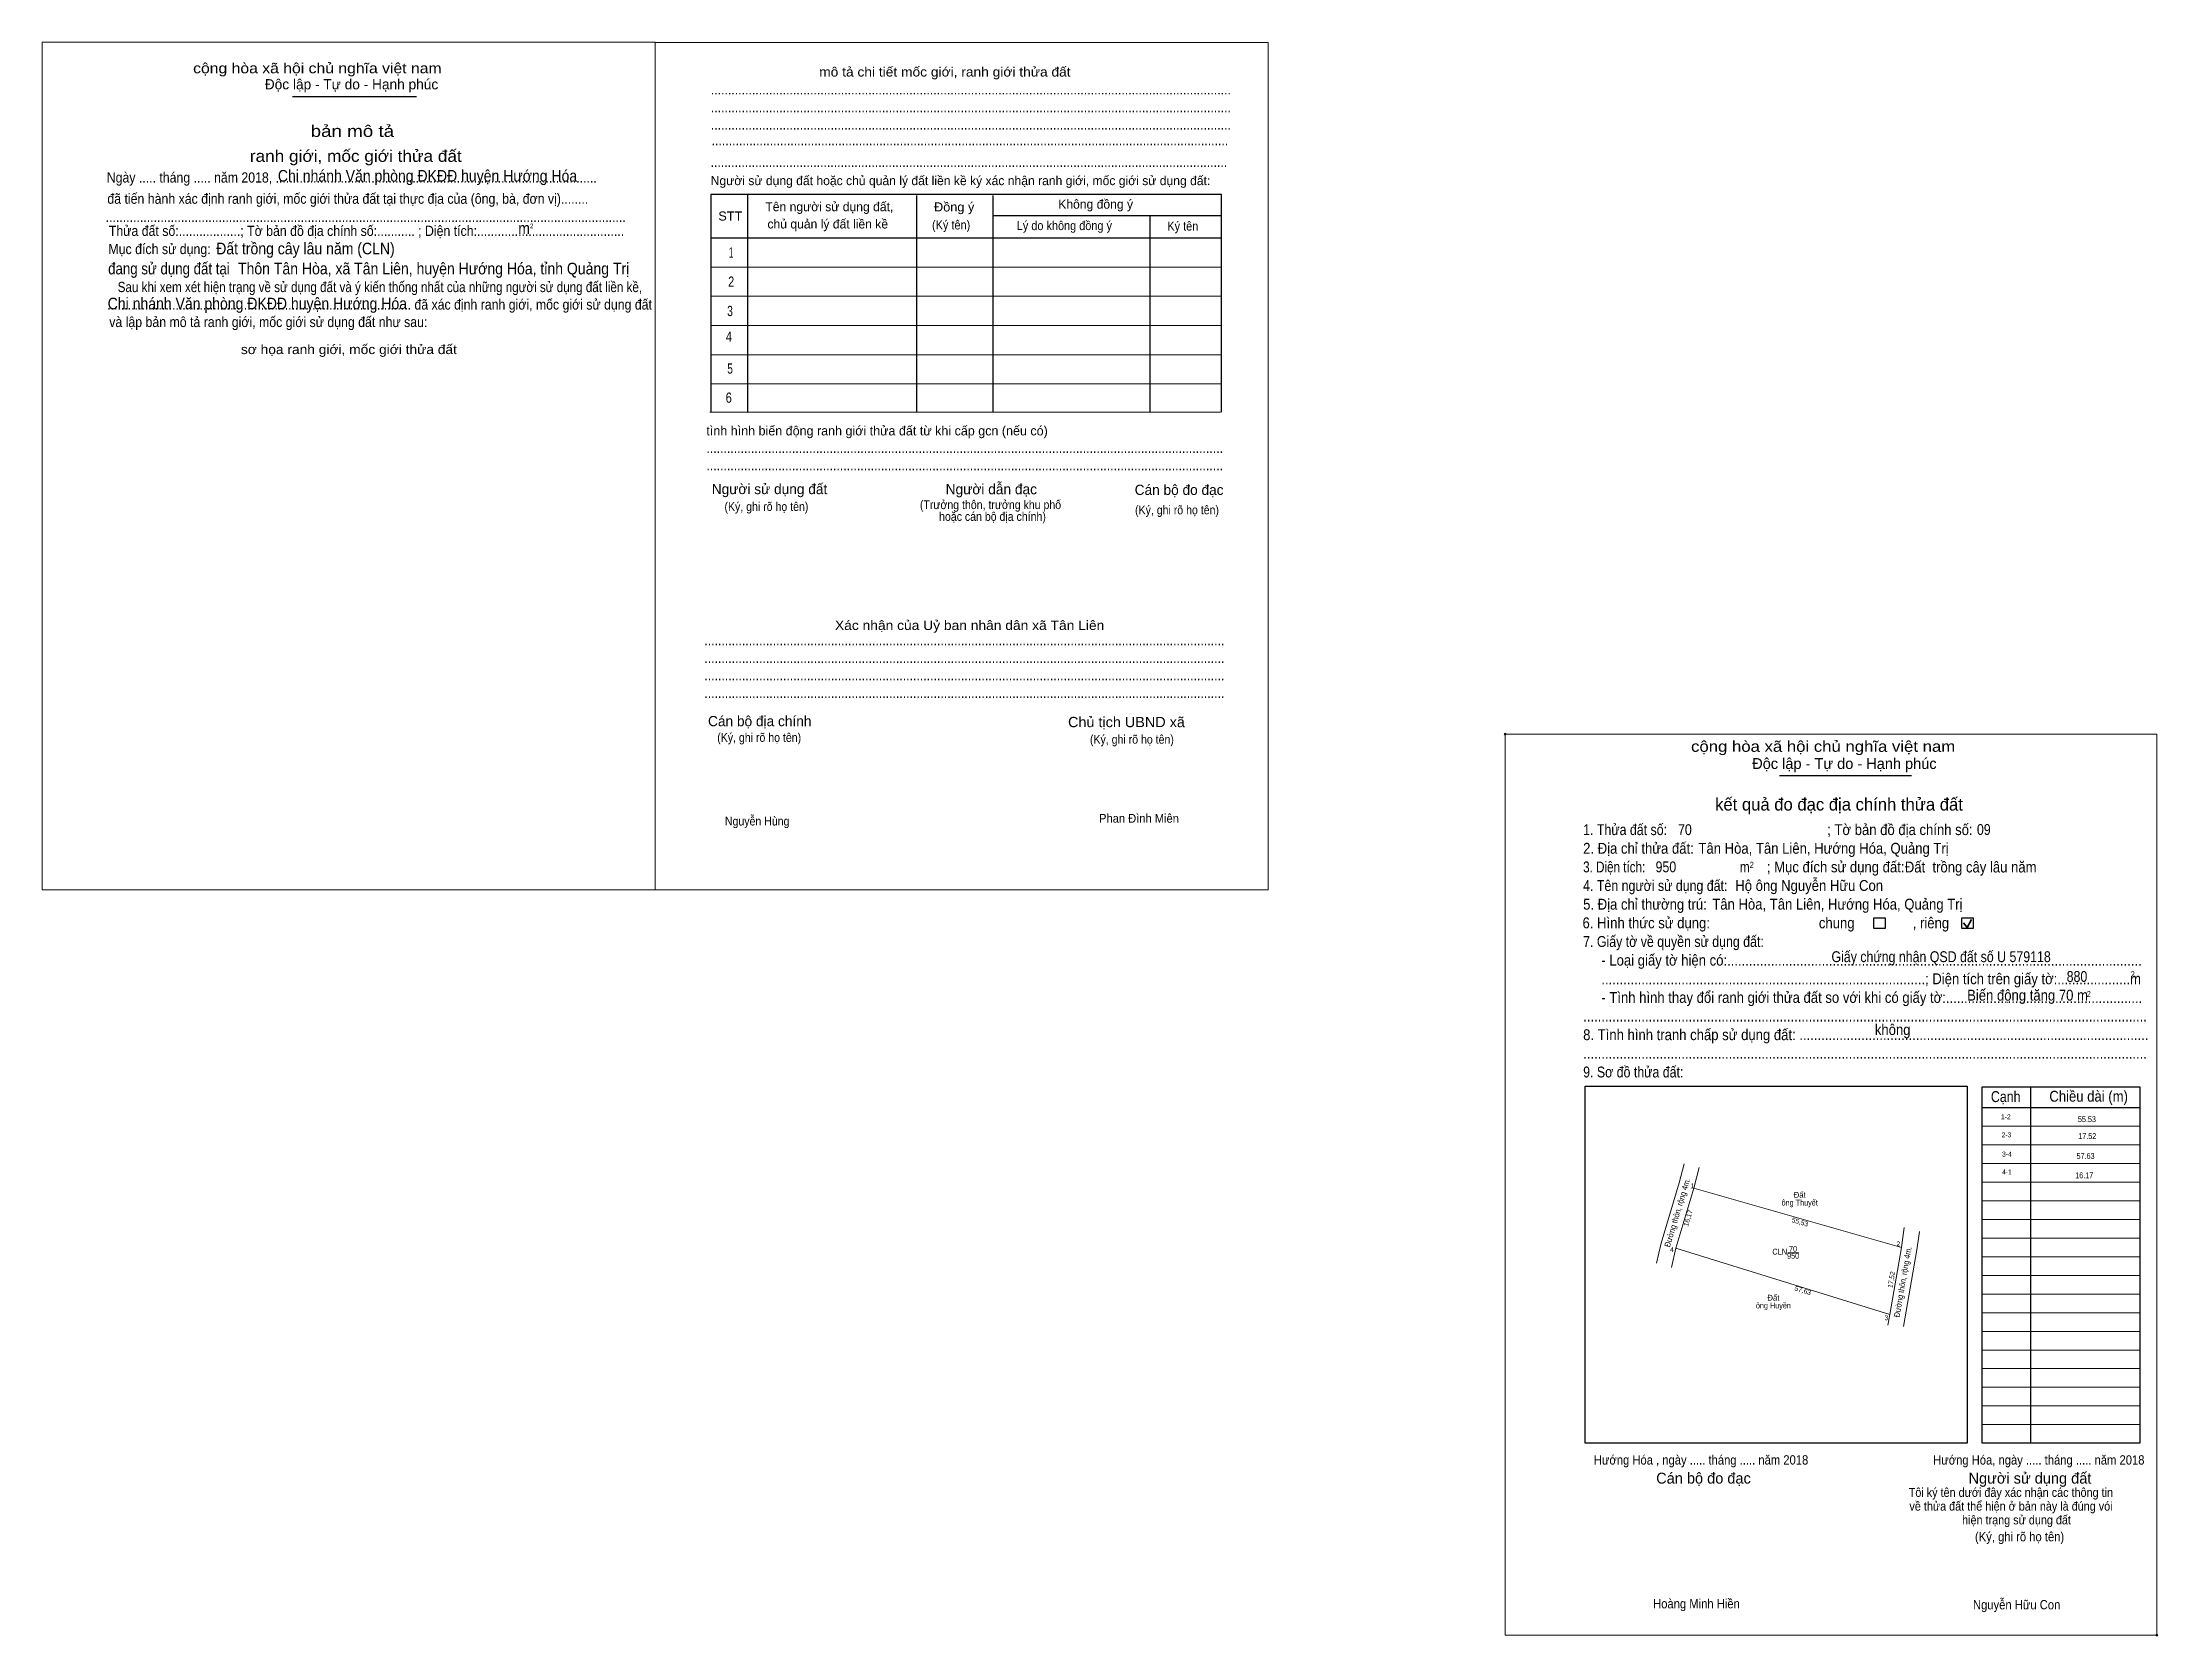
# Model space of a CAD drawing. Header units: metres. Extents: x 547960 to 549419, y 1837551 to 1837980.
# Drawn here: x 548874 to 549419, y 1837551 to 1837961 of the extents above; entities that cross this region are included whole.
import ezdxf
from ezdxf.enums import TextEntityAlignment as Align

# ---------------------------------------------------------------- set-up
doc = ezdxf.new("R2010")
doc.units = ezdxf.units.M
doc.header["$LTSCALE"] = 0.96
doc.header["$PDMODE"] = 32
doc.header["$PDSIZE"] = 0.48
doc.linetypes.add('DOTTED', pattern=[1.5, 0.3, -1.2])
for name, color, linetype, lineweight in [('1', 7, 'DOTTED', 13), ('10', 7, 'Continuous', 13), ('42', 7, 'Continuous', 13), ('63', 7, 'Continuous', 13), ('7', 7, 'Continuous', 13)]:
    doc.layers.add(name, color=color, linetype=linetype, lineweight=lineweight)
for name, color, linetype in [('17', 7, 'Continuous'), ('25', 7, 'Continuous'), ('30', 7, 'Continuous'), ('6', 7, 'Continuous')]:
    doc.layers.add(name, color=color, linetype=linetype)

msp = doc.modelspace()

# ---------------------------------------------------------------- texts
at = {"layer": '1'}
for s, width, p in [('CLN', 0.95, (549321.55, 1837649.04)), ('70', 0.85, (549324.98, 1837649.76)), ('950', 0.85, (549324.985, 1837647.95))]:
    msp.add_text(s, height=1.5, dxfattribs=dict(at, width=width)).set_placement(p, align=Align.CENTER)
at = {"layer": '1', "width": 0.9}
for s, p in [('Hướng Hóa , ngày ..... tháng ..... năm 2018', (549273.68, 1837594.96)), ('Hoàng Minh Hiền', (549288.95, 1837557.94)), ('Nguyễn Hữu Con', (549371.28, 1837557.68))]:
    msp.add_text(s, height=2.4, dxfattribs=at).set_placement(p)
at = {"layer": '17', "width": 0.9}
for s, p in [('ông Thuyết', (549326.675, 1837661.66)), ('ông Huyền', (549319.915, 1837635.17))]:
    msp.add_text(s, height=1.5, dxfattribs=at).set_placement(p, align=Align.CENTER)
at = {"layer": '17'}
for p in [(549326.68, 1837663.66), (549319.91, 1837637.17)]:
    msp.add_text('Đất', height=1.5, dxfattribs=at).set_placement(p, align=Align.CENTER)
at = {"layer": '25', "width": 0.9}
for s, p in [('Chi nhánh Văn phòng ĐKĐĐ huyện Hướng Hóa', (548934.95, 1837925.29)), ('Đất trồng cây lâu năm (CLN)', (548919.08, 1837906.57)), ('Chi nhánh Văn phòng ĐKĐĐ huyện Hướng Hóa', (548891.15, 1837892.41))]:
    msp.add_text(s, height=3, dxfattribs=at).set_placement(p)
at = {"layer": '30'}
for s, width, p in [('1-2', 0.85, (549380.99, 1837683.86)), ('1-2', 0.85, (549380.99, 1837683.86)), ('2-3', 0.85, (549381.17, 1837679.22)), ('2-3', 0.85, (549381.17, 1837679.22)), ('3-4', 0.85, (549381.28, 1837674.26)), ('3-4', 0.85, (549381.28, 1837674.26)), ('4-1', 0.8, (549381.27, 1837669.68))]:
    msp.add_text(s, height=1.28, dxfattribs=dict(at, width=width)).set_placement(p, align=Align.RIGHT)
at = {"layer": '6', "width": 0.9}
for s, p in [('Đất  trồng cây lâu năm', (549353.74, 1837747.42)), ('Hộ ông Nguyễn Hữu Con', (549310.1, 1837742.66))]:
    msp.add_text(s, height=2.8, dxfattribs=at).set_placement(p)
at = {"layer": '63'}
for s, height, width, p in [('55.53', 1.5, 0.85, (549402.93, 1837683.14)), ('17.52', 1.5, 0.85, (549403.02, 1837678.8)), ('57.63', 1.5, 0.85, (549402.58, 1837673.65)), (' 1', 1.25, 0.75, (549299.47, 1837666.12)), ('16.17', 1.5, 0.85, (549402.23, 1837668.69)), (' 4', 1.25, 0.85, (549294.25, 1837649.67)), (' 2', 1.25, 0.85, (549352.54, 1837651.17)), (' 3', 1.25, 0.8, (549349.45, 1837632.13))]:
    msp.add_text(s, height=height, dxfattribs=dict(at, width=width)).set_placement(p, align=Align.RIGHT)
for s, height, rotation, width, p in [('Đường thôn, rộng 4m.', 1.5, 73.267, 0.9, (549295.889, 1837659.639)), ('16,17', 1.25, 73.246, 0.95, (549298.56, 1837658.245)), ('55,53', 1.25, 344.029, 0.95, (549326.593, 1837656.811)), ('Đường thôn, rộng 4m.', 1.5, 80.118, 0.9, (549353.934, 1837641.841)), ('57,63', 1.25, 342.782, 0.95, (549327.325, 1837639.196)), ('17,52', 1.25, 80.14, 0.9, (549350.888, 1837642.468))]:
    msp.add_text(s, height=height, rotation=rotation, dxfattribs=dict(at, width=width)).set_placement(p, align=Align.CENTER)
at = {"layer": '7'}
for s, height, width, p in [('cộng hòa xã hội chủ nghĩa việt nam', 2.634, 1.15, (548913.14, 1837953.19)), ('........................................................................................................................................................', 2.634, 0.9, (549046.4, 1837947.73)), ('........................................................................................................................................................', 2.634, 0.9, (549046.4, 1837943.17)), ('........................................................................................................................................................', 2.634, 0.9, (549046.4, 1837938.67)), ('.......................................................................................................................................................', 2.634, 0.9, (549046.6, 1837934.66)), ('.......................................................................................................................................................', 2.634, 0.9, (549046.34, 1837929.04)), ('Ngày ..... tháng ..... năm 2018, ..............................................................................................', 2.63, 0.9, (548890.91, 1837925.05)), (' đã tiến hành xác định ranh giới, mốc giới thửa đất tại thực địa của (ông, bà, đơn vị)........', 2.634, 0.9, (548890.19, 1837919.59)), ('STT', 2.333, 1.05, (549048.32, 1837915.27)), ('Đồng ý', 2.333, 1.05, (549103.85, 1837917.61)), ('........................................................................................................................................................', 2.634, 0.9, (548890.63, 1837914.91)), ('Thửa đất số:..................; Tờ bản đồ địa chính số:........... ; Diện tích:...........................................', 2.634, 0.9, (548891.45, 1837911.31)), ('m', 3, 0.9, (548996.84, 1837911.79)), ('2', 1.2, 0.8, (548999.84, 1837913.29)), ('(Ký tên)', 2.333, 0.9, (549103.34, 1837912.99)), ('Lý do không đồng ý', 2.333, 0.9, (549125.15, 1837912.81)), ('Ký tên', 2.333, 0.9, (549163.91, 1837912.69)), ('Mục đích sử dụng:', 2.64, 0.9, (548891.33, 1837906.63)), ('đang sử dụng đất tại ', 3, 0.85, (548891.27, 1837901.41)), ('Thôn Tân Hòa, xã Tân Liên, huyện Hướng Hóa, tỉnh Quảng Trị', 3, 0.9, (548924.69, 1837901.41)), ('Sau khi xem xét hiện trạng về sử dụng đất và ý kiến thống nhất của những người sử dụng đất liền kề,', 2.634, 0.85, (548893.73, 1837896.85)), ('......................................................................................... đã xác định ranh giới, mốc giới sử dụng đất', 2.628, 0.9, (548891.03, 1837892.35)), (' và lập bản mô tả ranh giới, mốc giới sử dụng đất như sau:', 2.634, 0.9, (548890.67, 1837887.85)), ('.......................................................................................................................................................', 2.634, 0.9, (549045.26, 1837855.45)), ('.......................................................................................................................................................', 2.634, 0.9, (549045.26, 1837850.95)), ('(Ký, ghi rõ họ tên)', 2.258, 0.9, (549049.91, 1837840.51)), ('(Ký, ghi rõ họ tên)', 2.258, 0.9, (549155.6, 1837839.64)), ('........................................................................................................................................................', 2.634, 0.9, (549044.72, 1837805.89)), ('........................................................................................................................................................', 2.634, 0.9, (549044.72, 1837801.39)), ('........................................................................................................................................................', 2.634, 0.9, (549044.72, 1837796.89)), ('........................................................................................................................................................', 2.634, 0.9, (549044.72, 1837792.33)), ('Chủ tịch UBND xã', 2.64, 1.05, (549138.35, 1837784.83)), ('(Ký, ghi rõ họ tên)', 2.258, 0.9, (549048.05, 1837781.05)), ('(Ký, ghi rõ họ tên)', 2.258, 0.9, (549143.99, 1837780.57)), ('cộng hòa xã hội chủ nghĩa việt nam', 2.8, 1.15, (549298.72, 1837778.48)), ('cộng hòa xã hội chủ nghĩa việt nam', 2.8, 1.15, (549298.72, 1837778.48)), ('Nguyễn Hùng', 2.257, 0.9, (549050.03, 1837759.51)), ('Phan Đình Miên', 2.257, 0.95, (549146.33, 1837760.23)), ('1. Thửa đất số:', 2.8, 0.85, (549270.94, 1837757.04)), ('1. Thửa đất số:', 2.8, 0.85, (549270.94, 1837757.04)), ('70', 2.8, 0.85, (549295.36, 1837757.04)), ('; Tờ bản đồ địa chính số:', 2.8, 0.9, (549333.76, 1837757.04)), ('; Tờ bản đồ địa chính số:', 2.8, 0.9, (549333.76, 1837757.04)), ('09', 2.8, 0.85, (549372.3, 1837757.08)), ('2. Địa chỉ thửa đất:', 2.8, 0.9, (549270.94, 1837752.24)), ('2. Địa chỉ thửa đất:', 2.8, 0.9, (549270.94, 1837752.24)), ('Tân Hòa, Tân Liên, Hướng Hóa, Quảng Trị', 2.8, 0.9, (549300.62, 1837752.24)), ('3. Diện tích:', 2.8, 0.8, (549270.94, 1837747.44)), ('3. Diện tích:', 2.8, 0.8, (549270.94, 1837747.44)), ('950', 2.8, 0.85, (549289.58, 1837747.46)), ('m', 2.8, 0.8, (549311.3, 1837747.44)), ('m', 2.8, 0.8, (549311.3, 1837747.44)), ('2', 1.6, 0.8, (549313.82, 1837748.56)), ('2', 1.6, 0.8, (549313.82, 1837748.56)), ('; Mục đích sử dụng đất:', 2.8, 0.9, (549318.24, 1837747.44)), ('; Mục đích sử dụng đất:', 2.8, 0.9, (549318.24, 1837747.44)), ('4. Tên người sử dụng đất:', 2.8, 0.85, (549270.94, 1837742.64)), ('4. Tên người sử dụng đất:', 2.8, 0.85, (549270.94, 1837742.64)), ('5. Địa chỉ thường trú:', 2.8, 0.9, (549270.94, 1837737.84)), ('5. Địa chỉ thường trú:', 2.8, 0.9, (549270.94, 1837737.84)), ('Tân Hòa, Tân Liên, Hướng Hóa, Quảng Trị', 2.8, 0.9, (549304.18, 1837737.86)), ('6. Hình thức sử dụng:', 2.8, 0.9, (549270.78, 1837733.04)), ('6. Hình thức sử dụng:', 2.8, 0.9, (549270.78, 1837733.04)), ('chung                , riêng', 2.8, 0.9, (549331.62, 1837733.04)), ('chung                , riêng', 2.8, 0.9, (549331.62, 1837733.04)), ('7. Giấy tờ về quyền sử dụng đất:', 2.8, 0.85, (549270.94, 1837728.24)), ('7. Giấy tờ về quyền sử dụng đất:', 2.8, 0.85, (549270.94, 1837728.24)), ('Giấy chứng nhận QSD đất số U 579118', 2.8, 0.85, (549334.86, 1837724.33)), ('     - Loại giấy tờ hiện có:..................................................................................................................', 2.8, 0.9, (549270.94, 1837723.44)), ('     - Loại giấy tờ hiện có:..................................................................................................................', 2.8, 0.9, (549270.94, 1837723.44)), ('     .........................................................................................; Diện tích trên giấy tờ:....................m', 2.8, 0.9, (549270.94, 1837718.64)), ('     .........................................................................................; Diện tích trên giấy tờ:....................m', 2.8, 0.9, (549270.94, 1837718.64)), ('880', 2.8, 0.85, (549395.4, 1837719.24)), ('2', 1.6, 0.8, (549411.9, 1837720.4)), ('2', 1.6, 0.8, (549411.9, 1837720.4)), ('     - Tình hình thay đổi ranh giới thửa đất so với khi có giấy tờ:......................................................', 2.8, 0.9, (549270.94, 1837713.84)), ('Biến động tăng 70 m', 2.8, 0.9, (549369.78, 1837714.42)), ('2', 1.6, 0.8, (549400.57, 1837715.31)), ('8. Tình hình tranh chấp sử dụng đất: ................................................................................................', 2.8, 0.9, (549270.94, 1837704.24)), ('8. Tình hình tranh chấp sử dụng đất: ................................................................................................', 2.8, 0.9, (549270.94, 1837704.24)), ('...........................................................................................................................................................', 2.8, 0.9, (549270.94, 1837709.04)), ('không', 2.8, 0.9, (549346.02, 1837705.56)), ('không', 2.8, 0.9, (549346.02, 1837705.56)), ('...........................................................................................................................................................', 2.8, 0.9, (549270.94, 1837699.44)), ('...........................................................................................................................................................', 2.8, 0.9, (549270.94, 1837699.44)), ('9. Sơ đồ thửa đất:', 2.8, 0.85, (549270.94, 1837694.64)), ('9. Sơ đồ thửa đất:', 2.8, 0.85, (549270.94, 1837694.64)), ('Cạnh', 2.8, 0.85, (549375.9, 1837688.3)), ('Cạnh', 2.8, 0.85, (549375.9, 1837688.3)), ('Chiều dài (m)', 2.8, 0.9, (549390.94, 1837688.4)), ('Chiều dài (m)', 2.8, 0.9, (549390.94, 1837688.4)), ('Hướng Hóa, ngày ..... tháng ..... năm 2018', 2.4, 0.9, (549361.02, 1837594.96)), ('(Ký, ghi rõ họ tên)', 2.4, 0.9, (549371.8, 1837575.2)), ('(Ký, ghi rõ họ tên)', 2.4, 0.9, (549371.8, 1837575.2))]:
    msp.add_text(s, height=height, dxfattribs=dict(at, width=width)).set_placement(p)
for s, height, p in [('Độc lập - Tự do - Hạnh phúc', 2.634, (548931.59, 1837949.05)), ('Người sử dụng đất hoặc chủ quản lý đất liền kề ký xác nhận ranh giới, mốc giới sử dụng đất:', 2.333, (549046.37, 1837924.39)), ('Tên người sử dụng đất,', 2.333, (549060.44, 1837917.67)), ('Không đồng ý', 2.333, (549135.83, 1837918.33)), ('chủ quản lý đất liền kề', 2.333, (549060.98, 1837913.23)), ('tình hình biến động ranh giới thửa đất từ khi cấp gcn (nếu có)', 2.408, (549045.26, 1837859.95)), ('Người sử dụng đất', 2.634, (549046.64, 1837844.83)), ('Người dẫn đạc', 2.64, (549106.84, 1837844.79)), ('Cán bộ đo đạc', 2.628, (549155.51, 1837844.62)), ('Cán bộ địa chính', 2.634, (549045.68, 1837785.07)), ('Độc lập - Tự do - Hạnh phúc', 2.8, (549314.46, 1837774.06)), ('Độc lập - Tự do - Hạnh phúc', 2.8, (549314.46, 1837774.06)), ('Cán bộ đo đạc', 2.8, (549289.74, 1837590.06)), ('Cán bộ đo đạc', 2.8, (549289.74, 1837590.06)), ('Người sử dụng đất', 2.8, (549370.14, 1837590.06)), ('Người sử dụng đất', 2.8, (549370.14, 1837590.06))]:
    msp.add_text(s, height=height, dxfattribs=at).set_placement(p)
for s, height, width, p in [('mô tả chi tiết mốc giới, ranh giới thửa đất', 2.408, 1.1, (549106.65, 1837952.35)), ('bản mô tả', 3.01, 1.2, (548954.13, 1837936.81)), ('ranh giới, mốc giới thửa đất', 3.01, 1.1, (548955.01, 1837930.39)), ('1', 2.634, 0.65, (549051.625, 1837905.73)), ('2', 2.634, 0.8, (549051.64, 1837898.23)), ('3', 2.634, 0.75, (549051.34, 1837890.67)), ('4', 2.634, 0.8, (549051.05, 1837884.07)), ('sơ họa ranh giới, mốc giới thửa đất', 2.408, 1.1, (548953.24, 1837880.89)), ('5', 2.634, 0.75, (549051.36, 1837875.85)), ('6', 2.634, 0.8, (549051.01, 1837868.35)), ('(Trưởng thôn, trưởng khu phố', 2.257, 0.9, (549118.39, 1837840.98)), ('hoặc cán bộ địa chính)', 2.257, 0.9, (549118.9, 1837837.95)), ('Xác nhận của Uỷ ban nhân dân xã Tân Liên', 2.415, 1.1, (549113.015, 1837809.85)), ('Tôi ký tên dưới đây xác nhận các thông tin', 2.313, 0.9, (549381.04, 1837586.64)), ('Tôi ký tên dưới đây xác nhận các thông tin', 2.313, 0.9, (549381.04, 1837586.64)), ('về thửa đất thể hiện ở bản này là đúng vói', 2.313, 0.9, (549381.07, 1837583.1)), ('về thửa đất thể hiện ở bản này là đúng vói', 2.313, 0.9, (549381.07, 1837583.1)), ('hiện trạng sử dụng đất', 2.313, 0.9, (549382.49, 1837579.56)), ('hiện trạng sử dụng đất', 2.313, 0.9, (549382.49, 1837579.56))]:
    msp.add_text(s, height=height, dxfattribs=dict(at, width=width)).set_placement(p, align=Align.CENTER)
for s, height, p in [('kết quả đo đạc địa chính thửa đất', 3.2, (549336.795, 1837763.36)), ('kết quả đo đạc địa chính thửa đất', 3.2, (549336.795, 1837763.36)), ('.', 0.8, (549418.607, 1837550.64)), ('.', 0.8, (549418.607, 1837550.64))]:
    msp.add_text(s, height=height, dxfattribs=at).set_placement(p, align=Align.CENTER)

# ---------------------------------------------------------------- linework, layer by layer
at = {"layer": '10'}
msp.add_line((549349.86, 1837633.58), (549294.81, 1837650.64), dxfattribs=at)
at = {"layer": '42'}
for p, q in [((549295.69, 1837667.5), (549296.9, 1837672.42)), ((549295.69, 1837667.5), (549291.03, 1837652)), ((549299.47, 1837666.12), (549300.77, 1837671.42)), ((549299.47, 1837666.12), (549294.81, 1837650.64)), ((549353.6, 1837655.96), (549352.86, 1837650.84)), ((549291.03, 1837652), (549289.84, 1837646.84)), ((549294.81, 1837650.64), (549293.67, 1837645.69)), ((549357.51, 1837654.93), (549356.82, 1837650.23)), ((549356.82, 1837650.23), (549353.39, 1837630.54)), ((549349.86, 1837633.58), (549349.38, 1837630.84))]:
    msp.add_line(p, q, dxfattribs=at)
msp.add_lwpolyline([(549299.47, 1837666.12), (549352.86, 1837650.84), (549349.86, 1837633.58)], dxfattribs=at)
at = {"layer": '63'}
msp.add_line((549323.65, 1837649.48), (549326.48, 1837649.48), dxfattribs=at)
at = {"layer": '7', "lineweight": 25}
for p, q in [((548938.73, 1837947.19), (548970.63, 1837947.19)), ((549055.82, 1837921.96), (549055.82, 1837865.92)), ((549099.35, 1837921.74), (549099.35, 1837865.92)), ((549118.99, 1837921.74), (549118.99, 1837865.92)), ((549118.99, 1837916.54), (549177.83, 1837916.54)), ((549159.4, 1837916.54), (549159.4, 1837865.92)), ((549046.37, 1837910.83), (549177.83, 1837910.83)), ((549321.5, 1837772.38), (549355.42, 1837772.38)), ((549321.5, 1837772.38), (549355.42, 1837772.38)), ((549386.06, 1837692.22), (549386.06, 1837600.46)), ((549386.06, 1837692.22), (549386.06, 1837600.46)), ((549373.66, 1837686.86), (549414.22, 1837686.86)), ((549373.66, 1837686.86), (549414.22, 1837686.86))]:
    msp.add_line(p, q, dxfattribs=at)
at = {"layer": '7'}
for p, q in [((549046.37, 1837903.3), (549177.83, 1837903.3)), ((549046.37, 1837895.77), (549177.83, 1837895.77)), ((549046.37, 1837888.25), (549177.83, 1837888.25)), ((549046.37, 1837880.72), (549177.83, 1837880.72)), ((549046.37, 1837873.2), (549177.83, 1837873.2)), ((549046.14, 1837865.92), (549177.61, 1837865.92)), ((549373.66, 1837682.06), (549414.22, 1837682.06)), ((549373.66, 1837682.06), (549414.22, 1837682.06)), ((549373.66, 1837677.26), (549414.22, 1837677.26)), ((549373.66, 1837677.26), (549414.22, 1837677.26)), ((549373.66, 1837672.46), (549414.22, 1837672.46)), ((549373.66, 1837672.46), (549414.22, 1837672.46)), ((549373.66, 1837667.66), (549414.22, 1837667.66)), ((549373.66, 1837667.66), (549414.22, 1837667.66)), ((549373.66, 1837662.86), (549414.22, 1837662.86)), ((549373.66, 1837662.86), (549414.22, 1837662.86)), ((549373.66, 1837658.06), (549414.22, 1837658.06)), ((549373.66, 1837658.06), (549414.22, 1837658.06)), ((549373.66, 1837653.26), (549414.22, 1837653.26)), ((549373.66, 1837653.26), (549414.22, 1837653.26)), ((549373.66, 1837648.46), (549414.22, 1837648.46)), ((549373.66, 1837643.66), (549414.22, 1837643.66)), ((549373.66, 1837643.66), (549414.22, 1837643.66)), ((549373.66, 1837638.86), (549414.22, 1837638.86)), ((549373.66, 1837638.86), (549414.22, 1837638.86)), ((549373.66, 1837634.06), (549414.22, 1837634.06)), ((549373.66, 1837634.06), (549414.22, 1837634.06)), ((549373.66, 1837629.26), (549414.22, 1837629.26)), ((549373.66, 1837629.26), (549414.22, 1837629.26)), ((549373.66, 1837624.46), (549414.22, 1837624.46)), ((549373.66, 1837624.46), (549414.22, 1837624.46)), ((549373.66, 1837619.66), (549414.22, 1837619.66)), ((549373.66, 1837619.66), (549414.22, 1837619.66)), ((549373.66, 1837614.86), (549414.22, 1837614.86)), ((549373.66, 1837614.86), (549414.22, 1837614.86)), ((549373.66, 1837610.06), (549414.22, 1837610.06)), ((549373.66, 1837610.06), (549414.22, 1837610.06)), ((549373.66, 1837605.26), (549414.22, 1837605.26)), ((549373.66, 1837605.26), (549414.22, 1837605.26))]:
    msp.add_line(p, q, dxfattribs=at)
at = {"layer": '7', "lineweight": 35}
for p, q in [((549368.81, 1837734.47), (549369.77, 1837733.22)), ((549368.81, 1837734.47), (549369.77, 1837733.22)), ((549369.77, 1837733.22), (549370.93, 1837735.3)), ((549369.77, 1837733.22), (549370.93, 1837735.3))]:
    msp.add_line(p, q, dxfattribs=at)
at = {"layer": '7'}
for points in [[(548874.32, 1837961.17), (549032.1, 1837961.17), (549032.1, 1837742.94), (548874.32, 1837742.94)], [(549032.11, 1837961.16), (549189.89, 1837961.16), (549189.89, 1837742.93), (549032.11, 1837742.93)], [(549032.11, 1837961.16), (549189.89, 1837961.16), (549189.89, 1837742.93), (549032.11, 1837742.93)], [(549250.86, 1837783.02), (549418.59, 1837783.02), (549418.59, 1837551.02), (549250.86, 1837551.02)], [(549250.86, 1837783.02), (549418.59, 1837783.02), (549418.59, 1837551.02), (549250.86, 1837551.02)]]:
    msp.add_lwpolyline(points, close=True, dxfattribs=at)
at = {"layer": '7', "lineweight": 25}
msp.add_lwpolyline([(549177.83, 1837865.92), (549177.83, 1837921.96), (549046.37, 1837921.96), (549046.37, 1837865.92)], dxfattribs=at)
for points in [[(549345.77, 1837735.7), (549348.66, 1837735.7), (549348.66, 1837733.02), (549345.77, 1837733.02)], [(549345.77, 1837735.7), (549348.66, 1837735.7), (549348.66, 1837733.02), (549345.77, 1837733.02)], [(549368.44, 1837735.7), (549371.32, 1837735.7), (549371.32, 1837733.02), (549368.44, 1837733.02)], [(549368.44, 1837735.7), (549371.32, 1837735.7), (549371.32, 1837733.02), (549368.44, 1837733.02)], [(549271.42, 1837692.38), (549369.82, 1837692.38), (549369.82, 1837600.46), (549271.42, 1837600.46)], [(549271.42, 1837692.38), (549369.82, 1837692.38), (549369.82, 1837600.46), (549271.42, 1837600.46)], [(549373.66, 1837692.22), (549414.22, 1837692.22), (549414.22, 1837600.46), (549373.66, 1837600.46)], [(549373.66, 1837692.22), (549414.22, 1837692.22), (549414.22, 1837600.46), (549373.66, 1837600.46)]]:
    msp.add_lwpolyline(points, close=True, dxfattribs=at)
at = {"layer": '7'}
for p in [(549250.86, 1837783.02), (549418.59, 1837551.02)]:
    msp.add_point(p, dxfattribs=at)

msp.set_redraw_order([(e.dxf.handle, doc.entitydb.next_handle()) for e in msp.query("TEXT MTEXT ATTDEF DIMENSION ARC_DIMENSION")])  # texts and dimensions are drawn at this point

doc.saveas('drawing.dxf')
